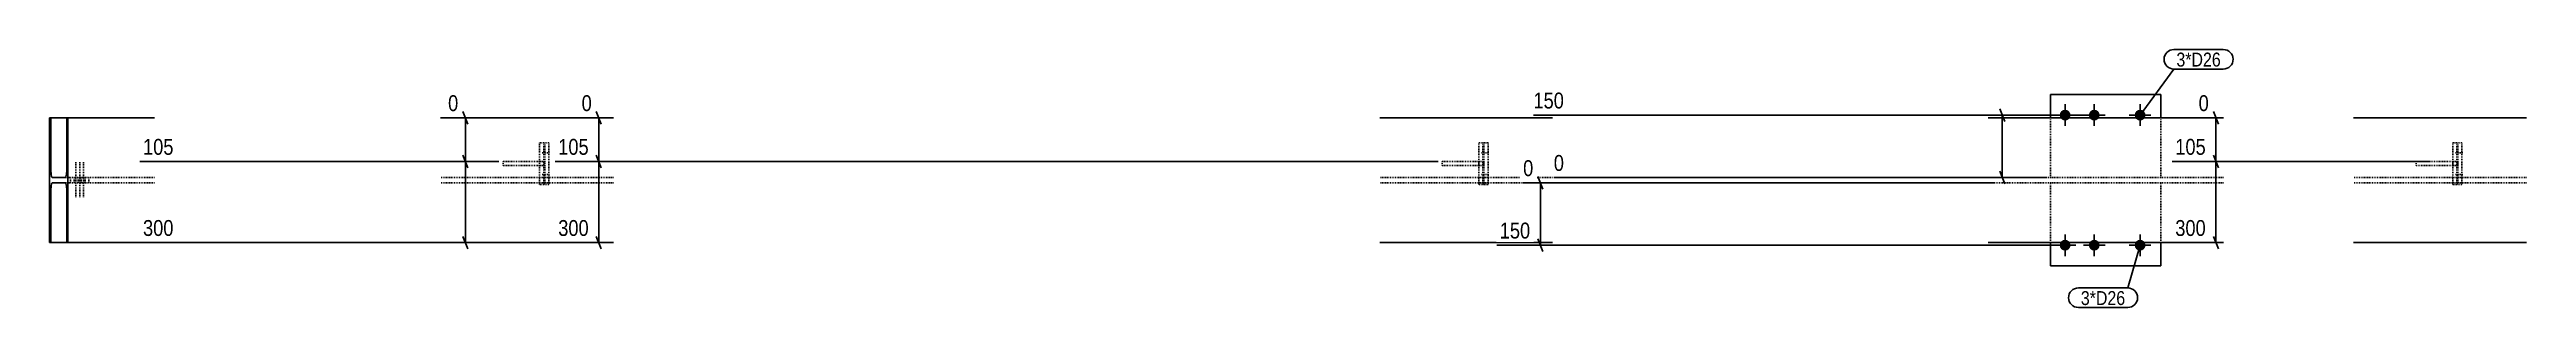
# Model space of a CAD drawing. Header units: millimetres. Extents: x 23 to 83937, y 8 to 4911.
# Drawn here: x 24426 to 30372, y 24 to 644 of the extents above; entities that cross this region are included whole.
import ezdxf

# ---------------------------------------------------------------- set-up
doc = ezdxf.new("R2010")
doc.units = ezdxf.units.MM
doc.linetypes.add('DXK_LINE_DOT2', pattern=[3.9198, 1.9599, -1.9599])
for name, color, linetype in [('MÅLSÆTNING', 7, 'Continuous'), ('STÅL', 7, 'Continuous'), ('TEKST', 7, 'Continuous')]:
    doc.layers.add(name, color=color, linetype=linetype)
doc.styles.add('Arial Narrow', font='ARIALN.TTF', dxfattribs={"height": 0.2})

msp = doc.modelspace()

# ---------------------------------------------------------------- hatches: boundary and pattern name
at = {"layer": 'STÅL', "linetype": 'Continuous'}
for points in [[(29277.2, 486.3, -1), (29251.2, 486.3, -1)], [(29347.2, 486.3, -1), (29321.2, 486.3, -1)], [(29457.2, 486.3, -1), (29431.2, 486.3, -1)], [(29251.2, 173.8, -1), (29277.2, 173.8, -1)], [(29321.2, 173.8, -1), (29347.2, 173.8, -1)], [(29457.2, 173.8, -1), (29431.2, 173.8, -1)]]:
    msp.add_hatch(color=96, dxfattribs=at).paths.add_polyline_path(points)

# ---------------------------------------------------------------- linework, layer by layer
at = {"layer": 'MÅLSÆTNING', "color": 7, "linetype": 'Continuous'}
for p, q in [((25473.3, 480), (25383.1, 480)), ((25418.5, 495), (25430.5, 465)), ((25424.5, 375), (25424.5, 480)), ((25775.6, 480), (25703.6, 480)), ((29324.2, 486.3), (27988.2, 486.3)), ((29119.4, 471.3), (29107.4, 501.3)), ((29113.4, 336.3), (29113.4, 486.3)), ((29635.4, 480), (29584.7, 480)), ((25504.9, 375), (24643.6, 375)), ((25504.9, 375), (24643.6, 375)), ((25430.5, 360), (25418.5, 390)), ((25430.5, 360), (25418.5, 390)), ((25424.5, 180), (25424.5, 375)), ((27759.3, 375), (25640.3, 375)), ((25750.9, 360), (25738.9, 390)), ((25744.9, 180), (25744.9, 375)), ((30140.6, 375), (29521.4, 375)), ((29632.1, 360), (29620.1, 390)), ((29626.1, 180), (29626.1, 375)), ((29094.2, 323.8), (27963.4, 323.8)), ((28010.7, 308.8), (27998.7, 338.8)), ((28004.7, 173.8), (28004.7, 323.8)), ((29219.2, 336.3), (28037, 336.3)), ((29107.4, 351.3), (29119.4, 321.3)), ((25489.1, 180), (24643.6, 180)), ((25418.5, 195), (25430.5, 165)), ((25775.4, 180), (25640.3, 180)), ((25738.9, 195), (25750.9, 165)), ((27998.7, 188.8), (28010.7, 158.8)), ((29635.6, 180), (29521.4, 180)), ((29620.1, 195), (29632.1, 165)), ((29254.2, 173.8), (27900, 173.8))]:
    msp.add_line(p, q, dxfattribs=at)
at = {"layer": 'STÅL', "color": 2, "linetype": 'Continuous'}
for p, q in [((29494.2, 536.3), (29229.2, 536.3)), ((29229.2, 536.3), (29229.2, 480)), ((29494.2, 536.3), (29494.2, 480)), ((24678.7, 480), (24426.5, 480)), ((24426.5, 180), (24426.5, 480)), ((24429.3, 363.3), (24429.3, 480)), ((24467.9, 363.3), (24467.9, 480)), ((24470.7, 180), (24470.7, 480)), ((25779.8, 480), (25364.9, 480)), ((28034.2, 480), (27619.3, 480)), ((29644.2, 480), (29079.2, 480)), ((30371.6, 480), (29956.7, 480)), ((24429.5, 353), (24429.3, 363.3)), ((24467.9, 363.3), (24467.7, 353)), ((24429.3, 296.8), (24429.5, 307.1)), ((24430.2, 344.2), (24429.5, 353)), ((24429.5, 307.1), (24430.2, 315.9)), ((24431.3, 338.3), (24430.2, 344.2)), ((24430.2, 315.9), (24431.3, 321.7)), ((24432.6, 336.3), (24431.3, 338.3)), ((24431.3, 321.7), (24432.6, 323.8)), ((24464.6, 336.3), (24432.6, 336.3)), ((24464.6, 323.8), (24432.6, 323.8)), ((24465.9, 338.3), (24464.6, 336.3)), ((24464.6, 323.8), (24465.9, 321.7)), ((24467, 344.2), (24465.9, 338.3)), ((24465.9, 321.7), (24467, 315.9)), ((24467.7, 353), (24467, 344.2)), ((24467, 315.9), (24467.7, 307.1)), ((24467.7, 307.1), (24467.9, 296.8)), ((24429.3, 180), (24429.3, 296.8)), ((24467.9, 180), (24467.9, 296.8)), ((24678.7, 180), (24426.5, 180)), ((25779.8, 180), (25364.9, 180)), ((28034.2, 180), (27619.3, 180)), ((29644.2, 180), (29079.2, 180)), ((29229.2, 123.8), (29229.2, 180)), ((29494.2, 123.8), (29494.2, 180)), ((30371.6, 180), (29956.7, 180)), ((29229.2, 123.8), (29494.2, 123.8))]:
    msp.add_line(p, q, dxfattribs=at)
at = {"layer": 'STÅL', "color": 7, "linetype": 'DXK_LINE_DOT2'}
for p, q in [((29229.2, 480), (29229.2, 336.3)), ((29494.2, 480), (29494.2, 336.3)), ((25624.9, 420), (25602.7, 420)), ((25602.7, 375), (25602.7, 420)), ((25612.7, 320), (25612.7, 420)), ((25614.9, 420), (25614.9, 375)), ((25624.9, 420), (25624.9, 320)), ((27879.2, 420), (27857.1, 420)), ((27857.1, 320), (27857.1, 420)), ((27867, 320), (27867, 420)), ((27869.3, 420), (27869.3, 320)), ((27879.2, 420), (27879.2, 320)), ((30216.6, 420), (30194.5, 420)), ((30194.5, 320), (30194.5, 420)), ((30204.4, 320), (30204.4, 420)), ((30206.7, 420), (30206.7, 320)), ((30216.6, 420), (30216.6, 320)), ((25614.9, 375), (25514.9, 375)), ((25514.9, 375), (25514.9, 365)), ((25614.9, 365), (25514.9, 365)), ((25602.7, 365), (25602.7, 375)), ((25602.7, 320), (25602.7, 365)), ((25614.9, 365), (25614.9, 375)), ((25614.9, 365), (25614.9, 320)), ((27869.3, 375), (27769.3, 375)), ((27769.3, 375), (27769.3, 365)), ((27869.3, 365), (27769.3, 365)), ((27857.1, 365), (27857.1, 375)), ((27869.3, 365), (27869.3, 375)), ((30206.7, 375), (30106.7, 375)), ((30106.7, 375), (30106.7, 365)), ((30206.7, 365), (30106.7, 365)), ((30194.5, 365), (30194.5, 375)), ((30206.7, 365), (30206.7, 375)), ((24678.7, 336.3), (24464.6, 336.3)), ((24678.7, 323.8), (24464.6, 323.8)), ((25779.8, 336.3), (25364.9, 336.3)), ((25779.8, 323.8), (25364.9, 323.8)), ((25624.9, 320), (25602.7, 320)), ((28034.2, 336.3), (27619.3, 336.3)), ((28034.2, 323.8), (27619.3, 323.8)), ((27879.2, 320), (27857.1, 320)), ((29229.2, 336.3), (29079.2, 336.3)), ((29229.2, 323.8), (29079.2, 323.8)), ((29494.2, 336.3), (29229.2, 336.3)), ((29494.2, 323.8), (29229.2, 323.8)), ((29229.2, 180), (29229.2, 323.8)), ((29644.2, 336.3), (29494.2, 336.3)), ((29494.2, 180), (29494.2, 323.8)), ((29644.2, 323.8), (29494.2, 323.8)), ((30371.6, 336.3), (29956.7, 336.3)), ((30371.6, 323.8), (29956.7, 323.8)), ((30216.6, 320), (30194.5, 320))]:
    msp.add_line(p, q, dxfattribs=at)
at = {"layer": 'STÅL', "color": 96, "linetype": 'Continuous'}
for p, q in [((29238.2, 486.3), (29290.2, 486.3)), ((29264.2, 512.3), (29264.2, 460.3)), ((29308.2, 486.3), (29360.2, 486.3)), ((29334.2, 512.3), (29334.2, 460.3)), ((29418.2, 486.3), (29470.2, 486.3)), ((29444.2, 512.3), (29444.2, 460.3)), ((29264.2, 147.8), (29264.2, 199.8)), ((29334.2, 147.8), (29334.2, 199.8)), ((29444.2, 199.8), (29444.2, 147.8)), ((29290.2, 173.8), (29238.2, 173.8)), ((29360.2, 173.8), (29308.2, 173.8)), ((29418.2, 173.8), (29470.2, 173.8))]:
    msp.add_line(p, q, dxfattribs=at)
at = {"layer": 'STÅL', "color": 96, "linetype": 'DXK_LINE_DOT2'}
for p, q in [((24489.8, 288.8), (24489.8, 373.8)), ((24499, 288.8), (24499, 373.8)), ((24508.1, 288.8), (24508.1, 373.8)), ((25626.7, 396), (25608.8, 396)), ((27881, 396), (27863.2, 396)), ((30218.5, 396), (30200.6, 396)), ((24476.8, 323.8), (24476.8, 336.3)), ((24486, 323.8), (24486, 336.3)), ((24495.1, 323.8), (24495.1, 336.3)), ((24502.8, 323.8), (24502.8, 336.3)), ((24512, 323.8), (24512, 336.3)), ((24521.1, 323.8), (24521.1, 336.3)), ((25626.7, 344), (25608.8, 344)), ((27881, 344), (27863.2, 344)), ((30218.5, 344), (30200.6, 344))]:
    msp.add_line(p, q, dxfattribs=at)

# ---------------------------------------------------------------- wipeouts: each hides what was drawn before it
at = {"color": 0}
for points in [[(29638, 603.1), (29638, 638.1), (29531.4, 638.1), (29531.4, 603.1)], [(29408.6, 30), (29408.6, 65), (29302, 65), (29302, 30)]]:
    msp.add_wipeout(points, dxfattribs=at).dxf.layer = 'TEKST'

# ---------------------------------------------------------------- next in the draw order: wipeouts: each hides what was drawn before it
at = {"color": 0, "linetype": 'Continuous'}
for points in [[(25415.5, 488), (25415.5, 544), (25375.1, 544), (25375.1, 488)], [(29104.4, 494.3), (29104.4, 550.3), (27980.2, 550.3), (27980.2, 494.3)], [(25408.2, 383), (25408.2, 439), (24642.9, 439), (24642.9, 383)], [(25728.7, 383), (25728.7, 439), (25639.5, 439), (25639.5, 383)], [(29609.8, 383), (29609.8, 439), (29520.7, 439), (29520.7, 383)], [(27995.7, 331.8), (27995.7, 387.8), (27955.4, 387.8), (27955.4, 331.8)], [(29104.4, 344.3), (29104.4, 400.3), (28029, 400.3), (28029, 344.3)], [(25408.2, 188), (25408.2, 244), (24642.9, 244), (24642.9, 188)], [(25728.7, 188), (25728.7, 244), (25639.5, 244), (25639.5, 188)], [(29609.8, 188), (29609.8, 244), (29520.7, 244), (29520.7, 188)], [(27988.4, 181.8), (27988.4, 237.8), (27899.3, 237.8), (27899.3, 181.8)]]:
    msp.add_wipeout(points, dxfattribs=at).dxf.layer = 'MÅLSÆTNING'
at = {"color": 0}
for points in [[(29638, 603.1), (29638, 638.1), (29531.4, 638.1), (29531.4, 603.1)], [(29408.6, 30), (29408.6, 65), (29302, 65), (29302, 30)]]:
    msp.add_wipeout(points, dxfattribs=at).dxf.layer = 'TEKST'

# ---------------------------------------------------------------- next in the draw order: linework, layer by layer
at = {"layer": 'MÅLSÆTNING', "color": 7, "linetype": 'Continuous'}
for p, q in [((25738.9, 495), (25750.9, 465)), ((25744.9, 375), (25744.9, 480)), ((29620.1, 495), (29632.1, 465)), ((29626.1, 375), (29626.1, 480)), ((27759.3, 375), (25640.3, 375)), ((25750.9, 360), (25738.9, 390)), ((30140.6, 375), (29521.4, 375)), ((29632.1, 360), (29620.1, 390))]:
    msp.add_line(p, q, dxfattribs=at)
at = {"layer": 'TEKST', "color": 7, "linetype": 'Continuous'}
for p, q in [((29444.2, 486.3), (29525.4, 597.1)), ((29525.4, 644.1), (29644, 644.1)), ((29525.4, 597.1), (29644, 597.1)), ((29444.2, 173.8), (29414.6, 71)), ((29296, 71), (29414.6, 71)), ((29296, 24), (29414.6, 24))]:
    msp.add_line(p, q, dxfattribs=at)
for centre, start, end in [((29525.4, 620.6), 90, 270), ((29644, 620.6), 270, 90), ((29296, 47.5), 90, 270), ((29414.6, 47.5), 270, 90)]:
    msp.add_arc(centre, 23.5, start, end, dxfattribs=at)

# ---------------------------------------------------------------- next in the draw order: texts
at = {"layer": 'MÅLSÆTNING', "color": 3, "linetype": 'Continuous', "style": 'Arial Narrow'}
for s, height, p in [('150', 38.18, (27988.2, 502.3)), ('0', 38.2, (25383.1, 496)), ('105', 38.18, (24650.9, 391)), ('105', 38.18, (25647.5, 391)), ('105', 38.18, (29528.7, 391)), ('0', 38.2, (27963.4, 339.8)), ('0', 38.2, (28037, 352.3)), ('300', 38.18, (24650.9, 196)), ('300', 38.18, (25647.5, 196)), ('150', 38.18, (27907.3, 189.8)), ('300', 38.18, (29528.7, 196))]:
    msp.add_text(s, height=height, dxfattribs=at).set_placement(p)
at = {"layer": 'TEKST', "color": 3, "style": 'Arial Narrow'}
for p in [(29531.4, 603.1), (29302, 30)]:
    msp.add_text('3*D26', height=33.4, dxfattribs=at).set_placement(p)

# ---------------------------------------------------------------- next in the draw order: wipeouts: each hides what was drawn before it
at = {"color": 0, "linetype": 'Continuous'}
for points in [[(25735.9, 488), (25735.9, 544), (25695.6, 544), (25695.6, 488)], [(29617.1, 488), (29617.1, 544), (29576.7, 544), (29576.7, 488)]]:
    msp.add_wipeout(points, dxfattribs=at).dxf.layer = 'MÅLSÆTNING'

# ---------------------------------------------------------------- next in the draw order: texts
at = {"layer": 'MÅLSÆTNING', "color": 3, "linetype": 'Continuous', "style": 'Arial Narrow'}
for p in [(25703.6, 496), (29584.7, 496)]:
    msp.add_text('0', height=38.2, dxfattribs=at).set_placement(p)

doc.saveas('drawing.dxf')
